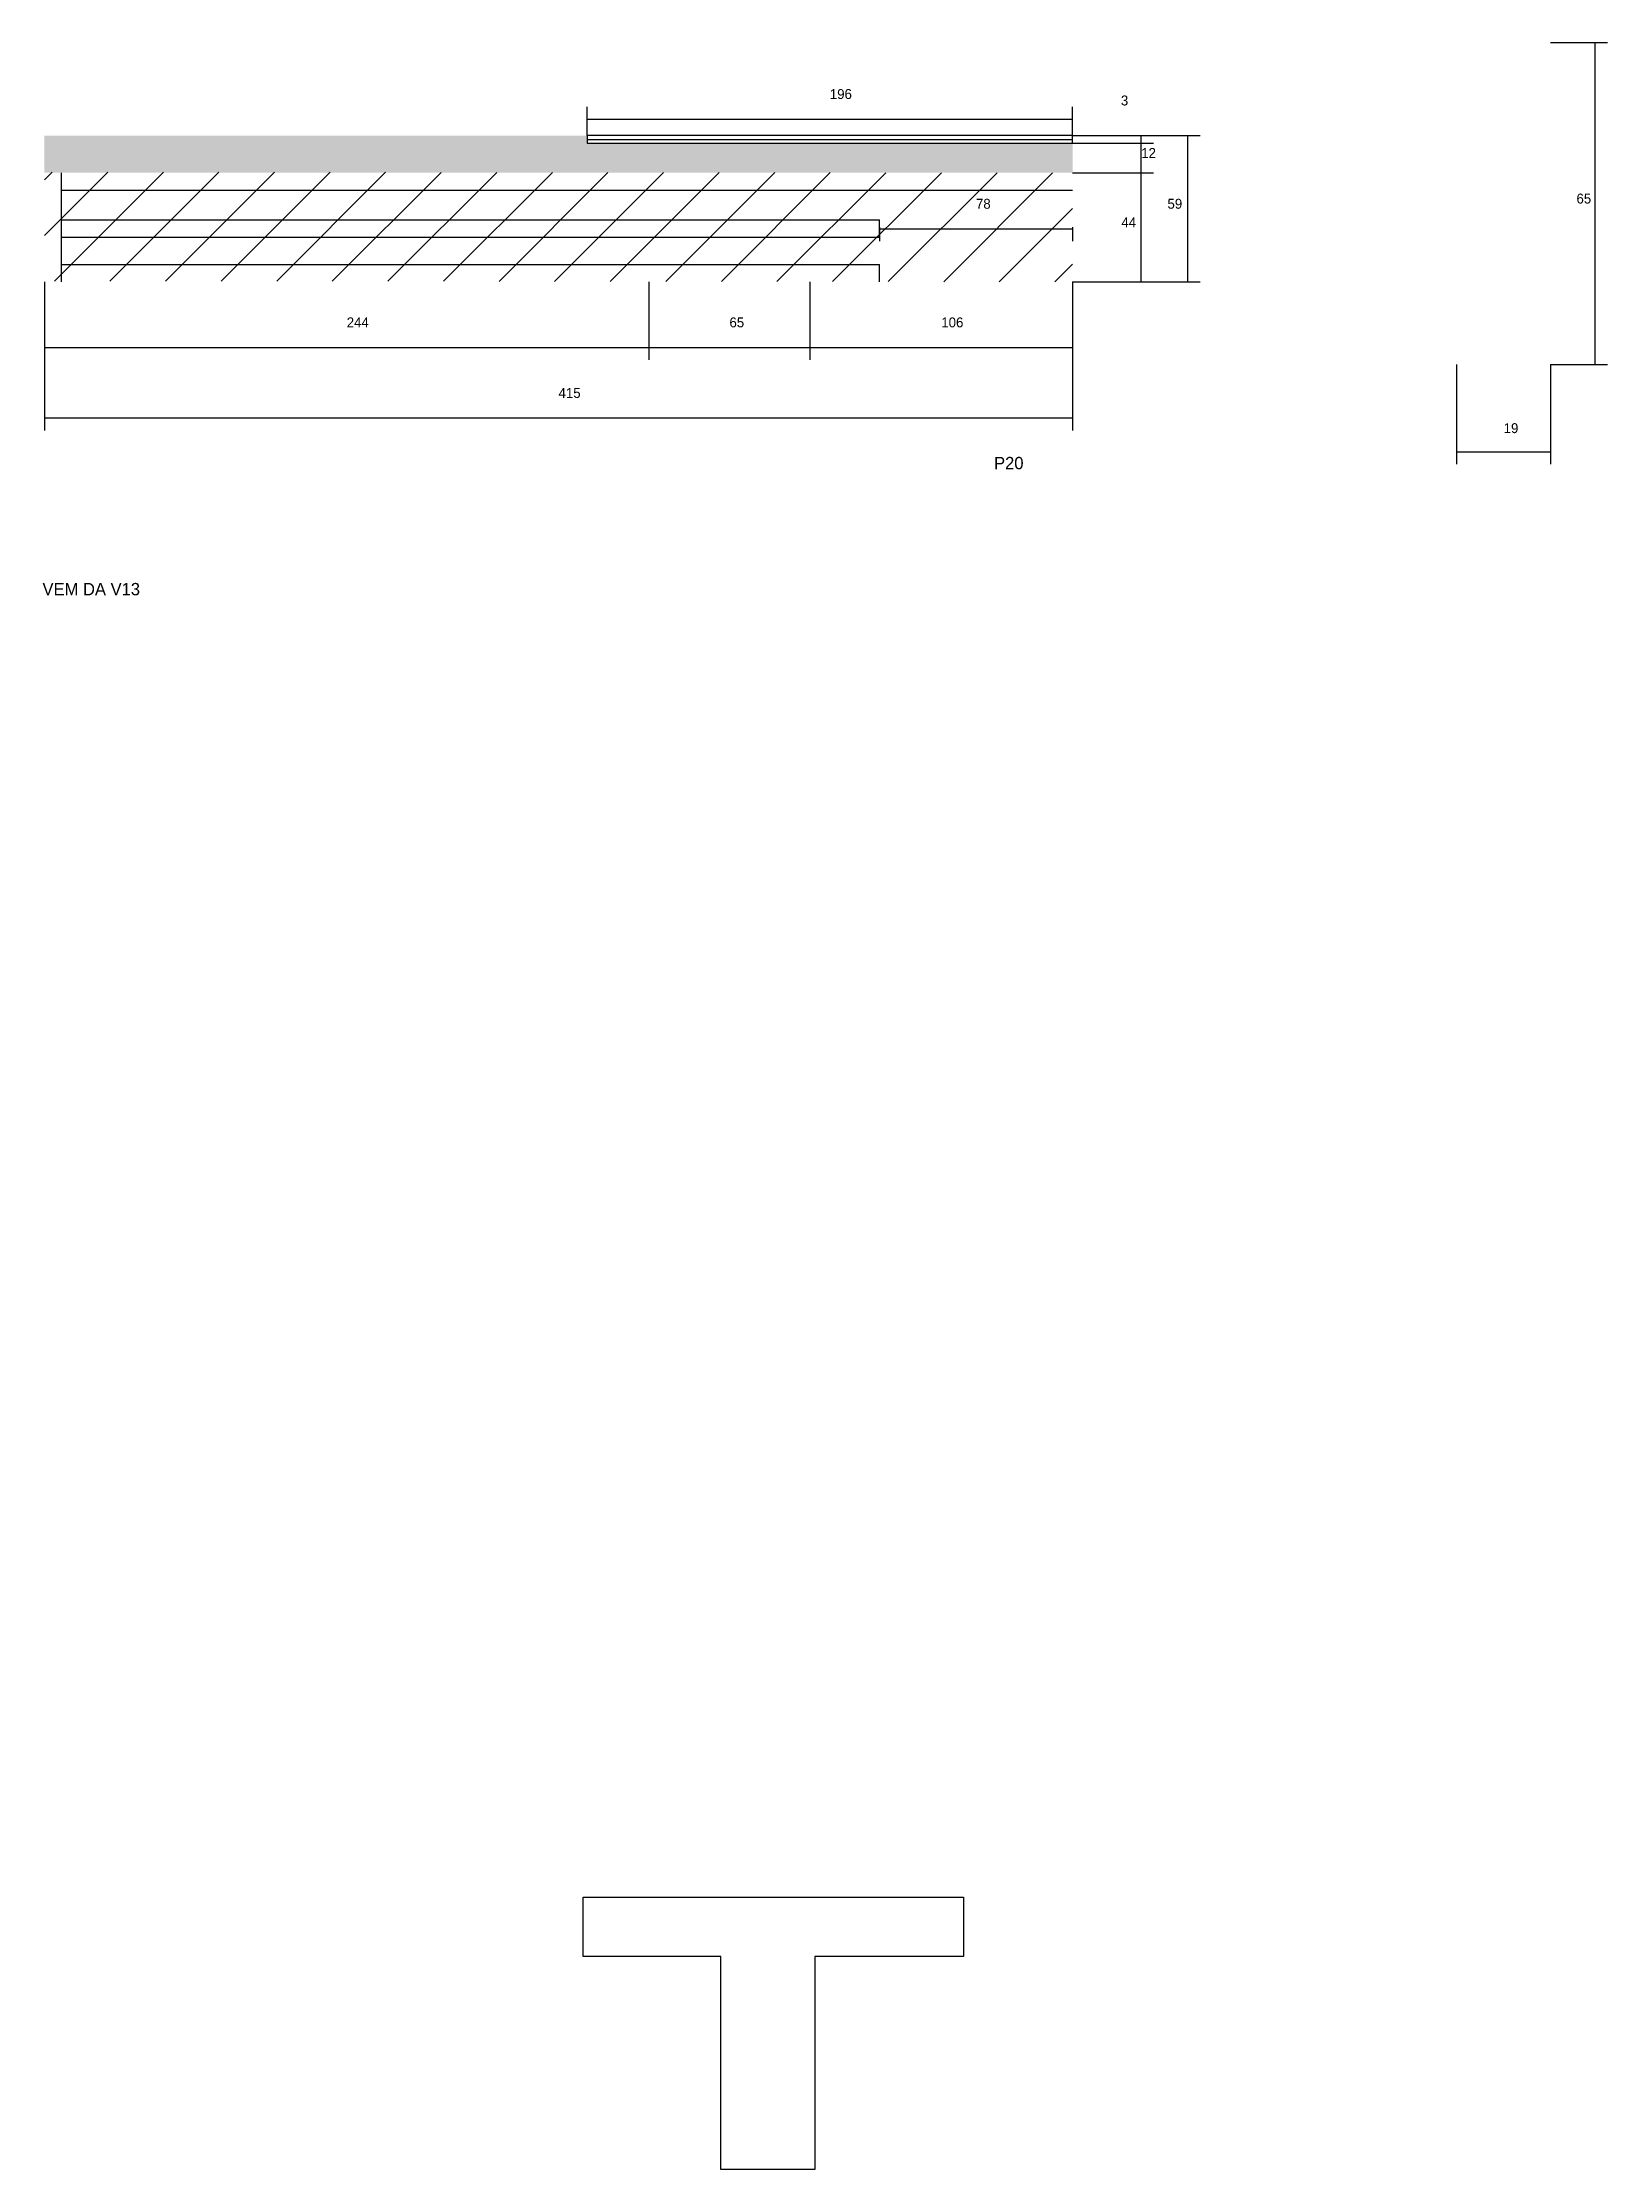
# Model space of a CAD drawing. Header units: metres. Extents: x 2181 to 8094, y 3494 to 4454.
# Drawn here: x 6743 to 7375, y 3494 to 4352 of the extents above; entities that cross this region are included whole.
import ezdxf

# ---------------------------------------------------------------- set-up
doc = ezdxf.new("R2010")
doc.units = ezdxf.units.M
for name, color, linetype in [('CONCRETO', 251, 'Continuous'), ('COTA', 241, 'Continuous'), ('NOMENCLATURA', 7, 'Continuous'), ('Painéis', 200, 'Continuous'), ('REAPROVEITAMENTO', 251, 'Continuous'), ('SARR_2.2x7', 40, 'Continuous'), ('SARR_EDITAR', 141, 'Continuous'), ('Texto Seção', 7, 'Continuous')]:
    doc.layers.add(name, color=color, linetype=linetype)

msp = doc.modelspace()

# ---------------------------------------------------------------- texts
at = {"layer": 'COTA'}
for s, p in [('196', (7061, 4329.5)), ('3', (7178.5, 4326.9)), ('12', (7186.7, 4305.7)), ('78', (7120, 4285.2)), ('59', (7197.3, 4285.2)), ('65', (7362.4, 4287.3)), ('44', (7178.7, 4277.7)), ('244', (6866, 4237.3)), ('65', (7020.5, 4237.3)), ('106', (7106, 4237.3)), ('415', (6951.5, 4208.8)), ('19', (7333, 4194.6))]:
    msp.add_text(s, height=4, dxfattribs=at).set_placement(p)
at = {"layer": 'NOMENCLATURA'}
msp.add_text('P20', height=5, dxfattribs=at).set_placement((7127.3, 4180))
at = {"layer": 'Texto Seção'}
msp.add_text('VEM DA V13', height=5, dxfattribs=at).set_placement((6743.2, 4129.1))

# ---------------------------------------------------------------- hatches: boundary and pattern name
at = {"layer": 'COTA'}
h = msp.add_hatch(dxfattribs=at)
h.set_pattern_fill('AR-CONC', scale=0.03)
h.paths.add_polyline_path([(6963, 4311.7), (7159, 4311.7), (7159, 4311.7), (7159, 4299.7), (7159, 4299.7), (6744, 4299.7), (6744, 4299.7), (6744, 4314.7), (6744, 4314.7), (6963, 4314.7), (6963, 4314.7), (6963, 4311.7)])
at = {"layer": 'REAPROVEITAMENTO'}
h = msp.add_hatch(dxfattribs=at)
h.set_pattern_fill('ANSI31', scale=5)
h.paths.add_polyline_path([(6744, 4256), (6744, 4300), (6744, 4300), (7159, 4299.7), (7159, 4299.7), (7159, 4255.7), (7159, 4255.7), (6744, 4256)])

# ---------------------------------------------------------------- linework, layer by layer
at = {"layer": 'CONCRETO'}
msp.add_lwpolyline([(6961.4, 3579.5), (6961.4, 3603.5), (7115, 3603.5), (7115, 3579.5), (7055, 3579.5), (7055, 3493.5), (7017, 3493.5), (7017, 3579.5)], close=True, dxfattribs=at)
at = {"layer": 'COTA'}
for p, q in [((7351.9, 4352.3), (7374.9, 4352.3)), ((7369.9, 4222.3), (7369.9, 4352.3)), ((6963, 4314.7), (6963, 4326.4)), ((6963, 4321.4), (7159, 4321.4)), ((7159, 4314.7), (7159, 4326.4)), ((7159, 4314.7), (7210.5, 4314.7)), ((7159, 4314.7), (7191.7, 4314.7)), ((7159, 4311.7), (7191.7, 4311.7)), ((7159, 4311.7), (7191.7, 4311.7)), ((7186.7, 4311.7), (7186.7, 4314.7)), ((7186.7, 4299.7), (7186.7, 4311.7)), ((7205.5, 4255.7), (7205.5, 4314.7)), ((7159, 4299.7), (7191.7, 4299.7)), ((7159, 4299.7), (7191.7, 4299.7)), ((7186.7, 4255.7), (7186.7, 4299.7)), ((7081, 4277.7), (7081, 4272.1)), ((7081, 4277.1), (7159, 4277.1)), ((7159, 4277.7), (7159, 4272.1)), ((6744, 4255.7), (6744, 4224.2)), ((6744, 4255.7), (6744, 4195.7)), ((6988, 4255.7), (6988, 4224.2)), ((6988, 4255.7), (6988, 4224.2)), ((7053, 4255.7), (7053, 4224.2)), ((7053, 4255.7), (7053, 4224.2)), ((7159, 4255.7), (7159, 4224.2)), ((7159, 4255.7), (7159, 4195.7)), ((7159, 4255.7), (7191.7, 4255.7)), ((7159, 4255.7), (7210.5, 4255.7)), ((6744, 4229.2), (6988, 4229.2)), ((6988, 4229.2), (7053, 4229.2)), ((7053, 4229.2), (7159, 4229.2)), ((7314, 4222.3), (7314, 4182.1)), ((7351.9, 4222.3), (7351.9, 4182.1)), ((7351.9, 4222.3), (7374.9, 4222.3)), ((6744, 4200.7), (7159, 4200.7)), ((7314, 4187.1), (7351.9, 4187.1))]:
    msp.add_line(p, q, dxfattribs=at)
at = {"layer": 'Painéis'}
msp.add_lwpolyline([(7159, 4314.7), (6963, 4314.7), (6963, 4311.7), (7159, 4311.7)], close=True, dxfattribs=at)
at = {"layer": 'SARR_2.2x7'}
for p, q in [((6750.9, 4255.7), (6750.9, 4299.7)), ((6750.9, 4292.7), (6988, 4292.7)), ((6988, 4292.7), (7053, 4292.7)), ((7053, 4292.7), (7159, 4292.7)), ((6750.9, 4280.7), (6988, 4280.7)), ((6988, 4280.7), (7053, 4280.7)), ((7053, 4280.7), (7081, 4280.7)), ((7081, 4273.7), (7081, 4280.7)), ((6750.9, 4273.7), (6988, 4273.7)), ((6988, 4273.7), (7053, 4273.7)), ((7053, 4273.7), (7081, 4273.7)), ((6750.9, 4262.7), (6988, 4262.7)), ((6988, 4262.7), (7053, 4262.7)), ((7053, 4262.7), (7081, 4262.7)), ((7081, 4255.7), (7081, 4262.7))]:
    msp.add_line(p, q, dxfattribs=at)
at = {"layer": 'SARR_EDITAR'}
msp.add_line((6963, 4313.2), (7159, 4313.2), dxfattribs=at)

msp.set_redraw_order([(e.dxf.handle, doc.entitydb.next_handle()) for e in msp.query("TEXT MTEXT ATTDEF DIMENSION ARC_DIMENSION")])  # texts and dimensions are drawn at this point

doc.saveas('drawing.dxf')
